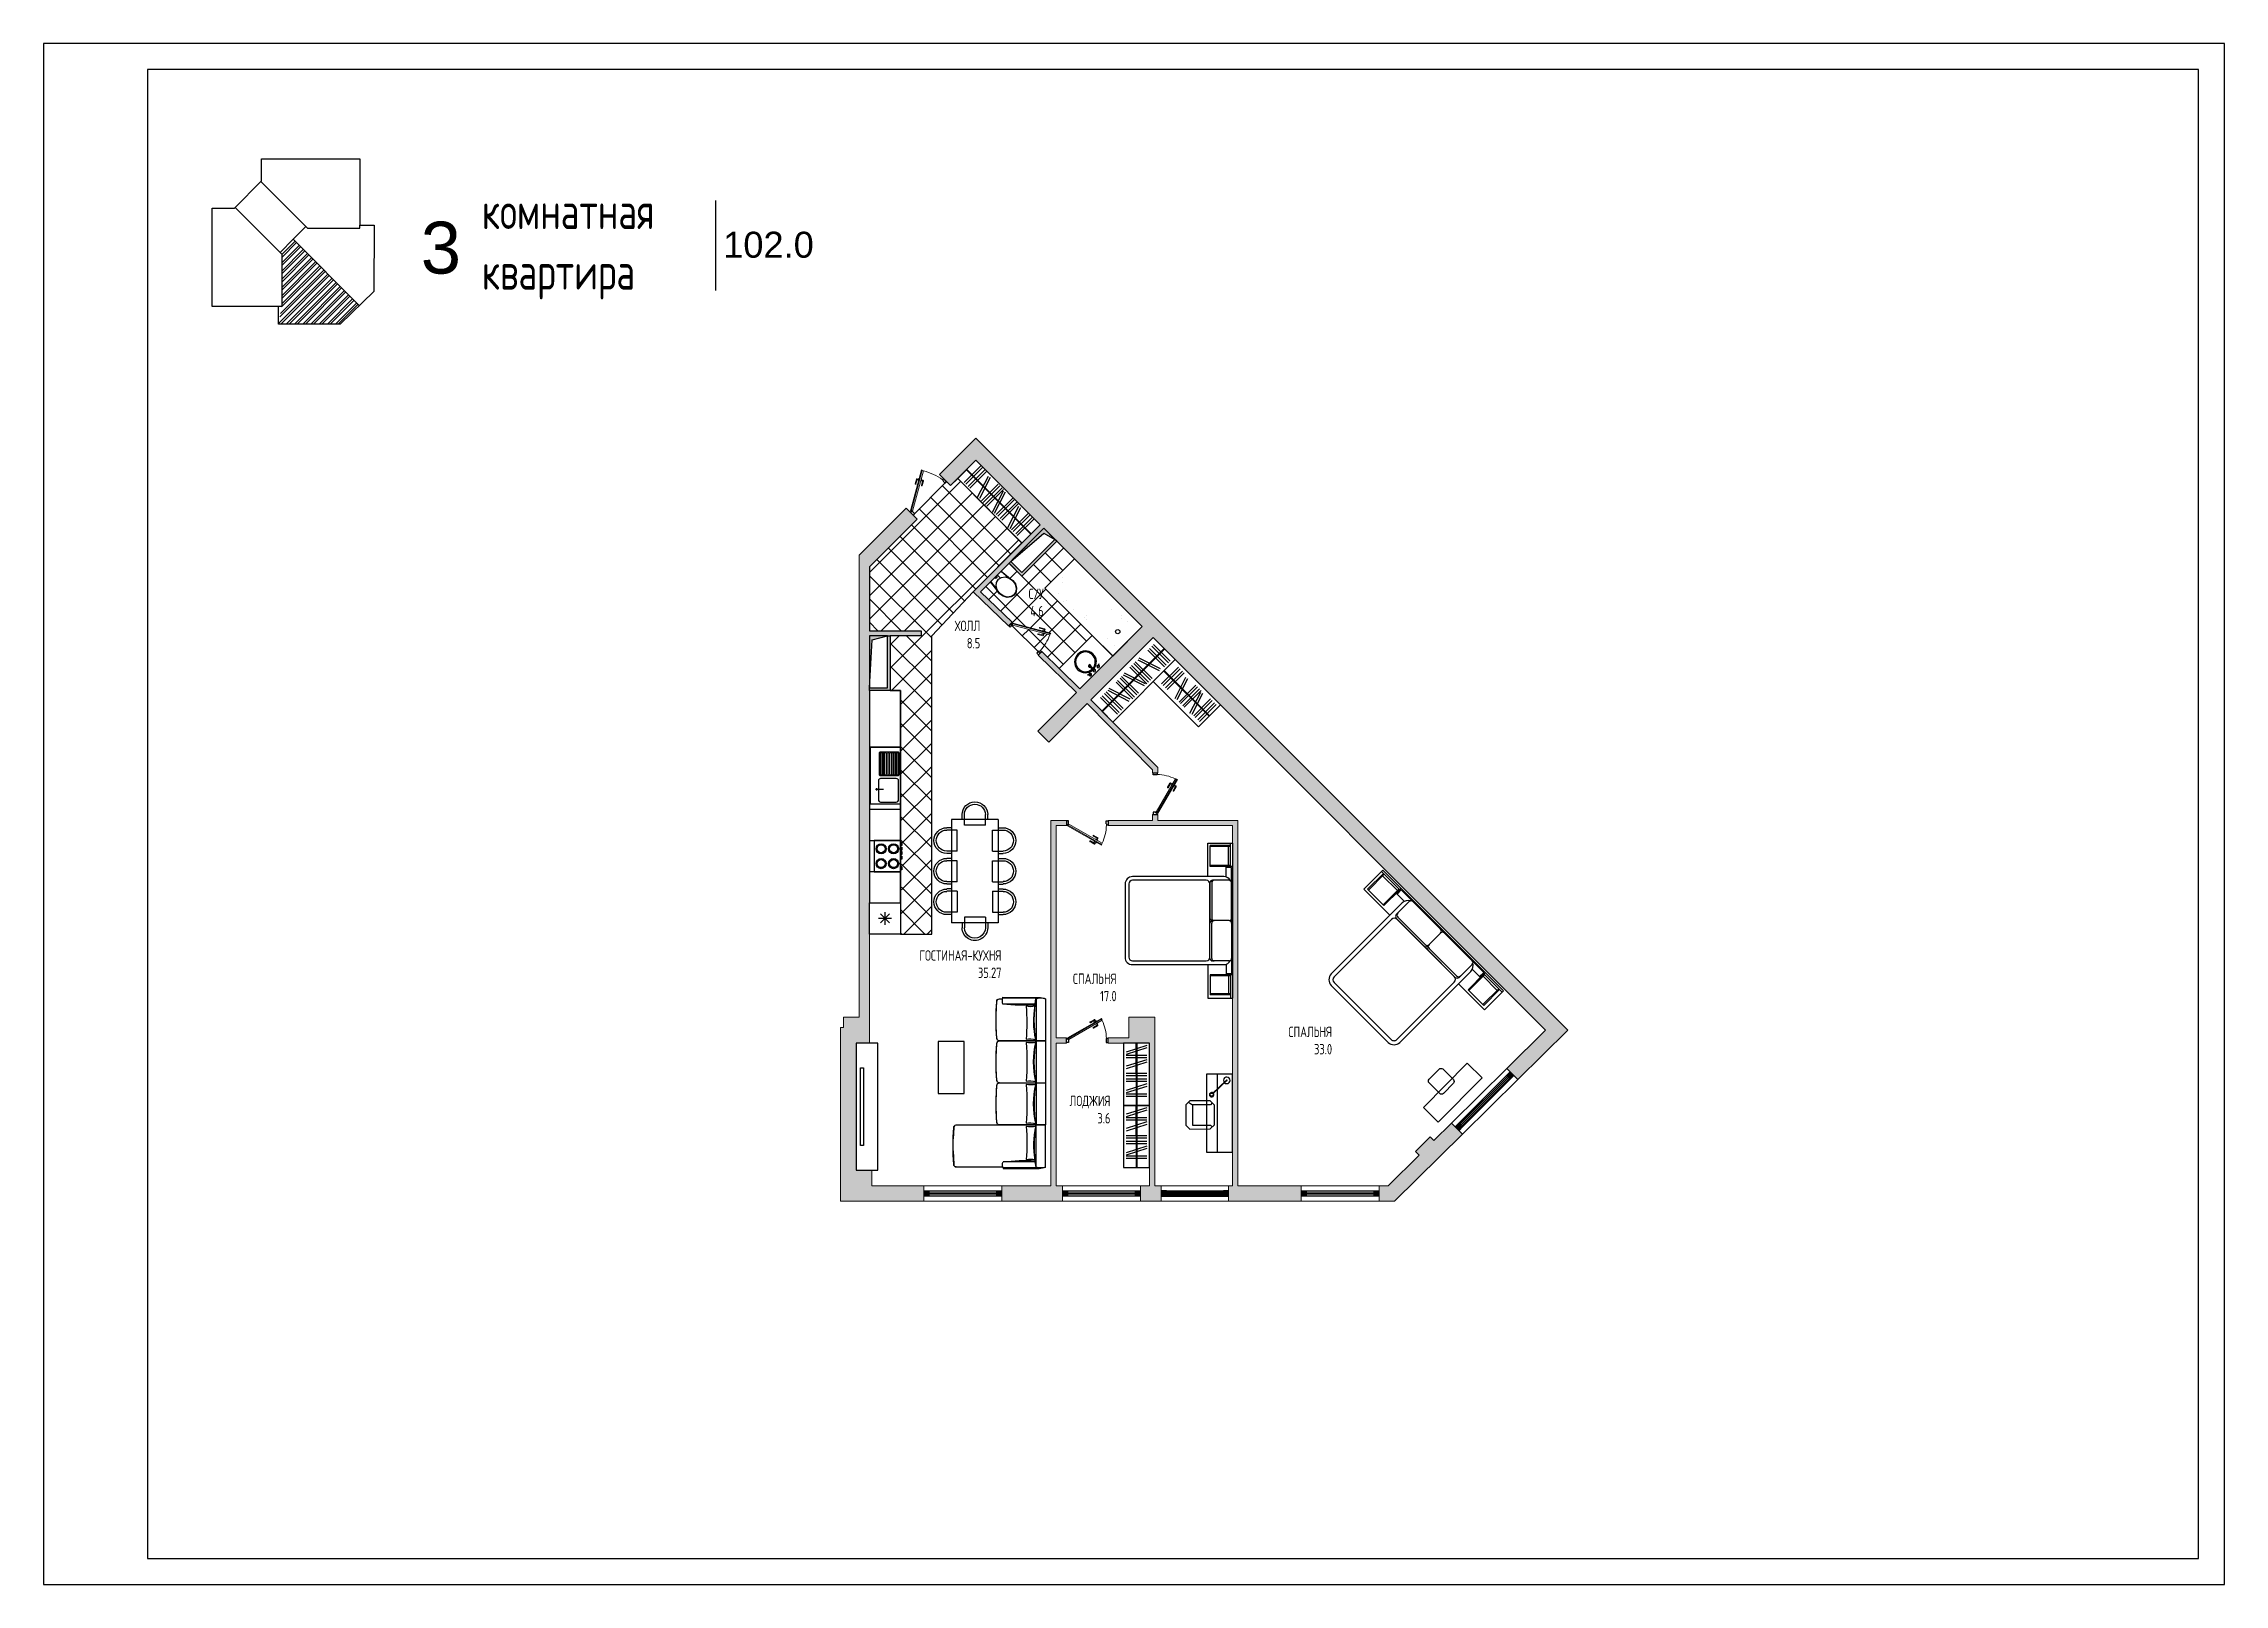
# Model space of a CAD drawing. Header units: millimetres. Extents: x -7516 to 14738, y -3327 to 3625.
# Drawn here: x 4020 to 4440.5, y 2733.8 to 3030.8 of the extents above; entities that cross this region are included whole.
import ezdxf

# ---------------------------------------------------------------- set-up
doc = ezdxf.new("R2010")
doc.units = ezdxf.units.MM
doc.header["$LTSCALE"] = 1.5
for name, color, linetype in [('КАНАЛЫ', 253, 'Continuous'), ('кафель', 9, 'Continuous'), ('МЕБЕЛЬ ОСНОВ', 7, 'Continuous'), ('Основные тонкие', 7, 'Continuous')]:
    doc.layers.add(name, color=color, linetype=linetype)
for name, color, linetype, lineweight in [('новый план', 6, 'Continuous', 30), ('ОКНА', 130, 'Continuous', 30), ('СТЕНЫ', 30, 'Continuous', 30)]:
    doc.layers.add(name, color=color, linetype=linetype, lineweight=lineweight)
doc.styles.add('ARIAL', font='arial.ttf')
doc.styles.add('style1', font='txt.shx', dxfattribs={"width": 0.7, "height": 2.5})
doc.styles.add('СГЕНЕРИР_СТИЛЬ_1', font='txt.shx', dxfattribs={"width": 0.7})

msp = doc.modelspace()

# ---------------------------------------------------------------- texts
at = {"layer": 'МЕБЕЛЬ ОСНОВ', "ltscale": 1.5, "attachment_point": 1}
for s, width, insert, char_height, style in [('\\pxqj;комнатная\\Pквартира', 27.9945, (4104.48, 3002.03), 7, 'СГЕНЕРИР_СТИЛЬ_1'), ('\\pxqr;3', 15.1598, (4085.31, 2996.45), 10, 'ARIAL'), ('\\pxqr;102.0', 15.1598, (4153.33, 2994.52), 5, 'ARIAL'), ('\\pxqr;С/У\\P4.6', 15.1598, (4197.66, 2925.72), 2, 'style1'), ('\\pxqr;ХОЛЛ\\P8.5', 15.1598, (4185.43, 2919.54), 2, 'style1'), ('\\pxqr;ГОСТИНАЯ-КУХНЯ\\P35.27', 15.1598, (4189.52, 2856.01), 2, 'style1'), ('\\pxqr;СПАЛЬНЯ\\P17.0', 15.1598, (4211.72, 2851.52), 2, 'style1'), ('\\pxqr;СПАЛЬНЯ\\P33.0', 10.5703, (4257.86, 2841.28), 2, 'style1'), ('\\pxqr;ЛОДЖИЯ\\P3.6', 8.9175, (4216.77, 2827.96), 2, 'style1')]:
    msp.add_mtext_dynamic_manual_height_columns(s, width=width, gutter_width=12.5, heights=[0], dxfattribs=dict(at, insert=insert, char_height=char_height, style=style))

# ---------------------------------------------------------------- blocks, each defined once
blk = doc.blocks.new('дыерь800')
at = {"color": 7, "lineweight": 9}
for p, q in [((562.11, 191.6), (562.05, 191.49)), ((565.27, 189.63), (562.05, 191.49)), ((562.08, 191.62), (562.11, 191.68)), ((565.34, 189.74), (562.08, 191.62)), ((565.38, 189.8), (562.11, 191.68)), ((562.58, 191.42), (562.59, 191.44)), ((562.59, 191.44), (562.84, 191.29)), ((562.66, 191.4), (562.74, 191.53)), ((562.73, 191.36), (562.8, 191.48)), ((562.8, 191.48), (563.18, 191.26)), ((562.84, 191.55), (563.22, 191.33)), ((562.46, 191.22), (562.48, 191.24)), ((562.72, 191.07), (562.46, 191.22)), ((562.54, 191.18), (562.46, 191.05)), ((562.49, 190.95), (562.87, 190.73)), ((562.54, 191.18), (562.5, 191.12)), ((562.6, 191.14), (562.53, 191.01)), ((562.53, 191.01), (562.91, 190.79)), ((562.73, 191.1), (562.72, 191.07)), ((562.84, 191.29), (562.83, 191.27)), ((565.33, 189.74), (565.27, 189.63)), ((565.38, 189.8), (565.34, 189.74))]:
    blk.add_line(p, q, dxfattribs=at)
at = {"color": 7, "lineweight": 30}
for p, q in [((561.48, 189.29), (561.48, 189.79)), ((561.48, 189.34), (561.48, 189.74)), ((561.48, 189.74), (561.63, 189.74)), ((561.68, 189.34), (561.48, 189.34)), ((561.63, 189.61), (561.63, 189.74)), ((561.63, 189.61), (561.68, 189.61)), ((561.68, 189.61), (561.68, 189.34)), ((565.28, 189.61), (565.28, 189.34)), ((565.33, 189.61), (565.28, 189.61)), ((565.28, 189.34), (565.48, 189.34)), ((565.48, 189.74), (565.33, 189.74)), ((565.33, 189.61), (565.33, 189.74)), ((565.48, 189.29), (565.48, 189.79)), ((565.48, 189.34), (565.48, 189.74))]:
    blk.add_line(p, q, dxfattribs=at)
at = {"color": 7}
blk.add_circle((565.31, 189.66), 0.0212, dxfattribs=at)
at = {"color": 7, "lineweight": 9}
blk.add_arc((566.35, 189.55), 4.72, 155.7689, 177.7189, dxfattribs=at)
for centre, major_axis, start_param, end_param in [((562.8, 191.49), (0.0192, -0.0715), 2.356194, 3.926991), ((563.2, 191.3), (0.0102, -0.0381), 5.497787, 8.63938), ((562.53, 191.01), (0.0715, 0.0192), 2.356194, 3.926991), ((562.89, 190.76), (0.0102, -0.0381), 5.497787, 8.63938)]:
    blk.add_ellipse(centre, major_axis=major_axis, ratio=1, start_param=start_param, end_param=end_param, dxfattribs=at)
blk = doc.blocks.new('дверь45С')
at = {"color": 7, "lineweight": 30}
for p, q in [((618.6, 170.25), (618.95, 170.6)), ((618.63, 170.28), (618.92, 170.57)), ((618.97, 170.34), (618.77, 170.14)), ((618.92, 170.57), (619.02, 170.46)), ((618.93, 170.37), (619.02, 170.46)), ((618.93, 170.37), (618.97, 170.34)), ((618.77, 170.14), (618.63, 170.28)), ((621.5, 167.77), (621.3, 167.58)), ((621.3, 167.58), (621.44, 167.44)), ((621.41, 167.4), (621.76, 167.76)), ((621.44, 167.44), (621.73, 167.72)), ((621.53, 167.74), (621.5, 167.77)), ((621.53, 167.74), (621.62, 167.83)), ((621.73, 167.72), (621.62, 167.83))]:
    blk.add_line(p, q, dxfattribs=at)
at = {"color": 7, "lineweight": 9}
for p, q in [((620.46, 170.69), (620.58, 170.26)), ((620.66, 170.82), (620.52, 170.78)), ((620.66, 171.42), (620.53, 171.39)), ((621.5, 167.8), (620.53, 171.39)), ((620.68, 170.74), (620.54, 170.71)), ((620.54, 170.71), (620.65, 170.28)), ((620.66, 170.82), (620.59, 170.8)), ((620.64, 170.9), (620.66, 170.91)), ((620.71, 170.62), (620.64, 170.9)), ((620.65, 171.46), (620.72, 171.48)), ((621.63, 167.82), (620.65, 171.46)), ((620.74, 170.63), (620.71, 170.62)), ((621.69, 167.84), (620.72, 171.48)), ((620.86, 170.96), (620.88, 170.97)), ((620.88, 170.97), (620.96, 170.69)), ((620.91, 170.89), (621.05, 170.93)), ((620.93, 170.81), (621.07, 170.85)), ((620.96, 170.69), (620.93, 170.68)), ((621.07, 170.85), (621.18, 170.42)), ((621.14, 170.87), (621.26, 170.44)), ((621.62, 167.83), (621.5, 167.8)), ((621.69, 167.84), (621.63, 167.82))]:
    blk.add_line(p, q, dxfattribs=at)
at = {"color": 7}
blk.add_circle((621.55, 167.79), 0.0212, dxfattribs=at)
at = {"color": 7, "lineweight": 9}
blk.add_arc((622.22, 166.94), 4.76, 110.8088, 132.2657, dxfattribs=at)
for centre, major_axis, start_param, end_param in [((620.54, 170.71), (0.0641, -0.037), 2.356194, 3.926991), ((621.07, 170.85), (-0.037, -0.0641), 2.356194, 3.926991), ((621.22, 170.43), (-0.0197, -0.0342), 5.497787, 8.63938), ((620.62, 170.27), (-0.0197, -0.0342), 5.497787, 8.63938)]:
    blk.add_ellipse(centre, major_axis=major_axis, ratio=1, start_param=start_param, end_param=end_param, dxfattribs=at)
blk = doc.blocks.new('дверь наружный')
at = {"color": 0}
for p, q in [((6145.73, 3000.62), (6145.73, 3000.12)), ((6145.93, 3000.57), (6145.73, 3000.57)), ((6145.73, 3000.57), (6145.73, 3000.17)), ((6145.88, 3000.29), (6145.88, 3000.17)), ((6145.93, 3000.29), (6145.93, 3000.57)), ((6150.08, 3000.29), (6150.08, 3000.57)), ((6150.08, 3000.57), (6150.28, 3000.57)), ((6150.13, 3000.29), (6150.13, 3000.17)), ((6150.28, 3000.62), (6150.28, 3000.12)), ((6150.28, 3000.57), (6150.28, 3000.17)), ((6145.73, 3000.17), (6145.88, 3000.17)), ((6150.28, 3000.17), (6150.13, 3000.17))]:
    blk.add_line(p, q, dxfattribs=at)
at = {"color": 0, "lineweight": 9}
for p, q in [((6145.88, 3000.29), (6145.93, 3000.29)), ((6145.88, 3000.16), (6145.95, 3000.27)), ((6145.95, 3000.27), (6149.43, 2998.26)), ((6150.13, 3000.29), (6150.08, 3000.29)), ((6145.84, 3000.11), (6145.87, 3000.17)), ((6145.84, 3000.11), (6149.37, 2998.07)), ((6148.38, 2998.35), (6148, 2998.57)), ((6148.42, 2998.42), (6148.04, 2998.64)), ((6148.69, 2998.89), (6148.31, 2999.11)), ((6148.73, 2998.96), (6148.35, 2999.18)), ((6148.38, 2998.61), (6148.39, 2998.63)), ((6148.63, 2998.46), (6148.38, 2998.61)), ((6148.49, 2998.54), (6148.42, 2998.42)), ((6148.56, 2998.5), (6148.48, 2998.38)), ((6148.49, 2998.81), (6148.51, 2998.83)), ((6148.51, 2998.83), (6148.76, 2998.68)), ((6148.62, 2998.77), (6148.69, 2998.89)), ((6148.64, 2998.49), (6148.63, 2998.46)), ((6148.69, 2998.73), (6148.76, 2998.85)), ((6148.69, 2998.73), (6148.72, 2998.79)), ((6148.76, 2998.68), (6148.75, 2998.66)), ((6149.37, 2998.15), (6149.43, 2998.26))]:
    blk.add_line(p, q, dxfattribs=at)
at = {"color": 0, "lineweight": 0}
for p, q in [((6145.87, 3000.17), (6149.4, 2998.13)), ((6149.4, 2998.13), (6149.37, 2998.07))]:
    blk.add_line(p, q, dxfattribs=at)
at = {"color": 0}
blk.add_circle((6145.9, 3000.24), 0.0212, dxfattribs=at)
at = {"color": 0, "lineweight": 0}
blk.add_arc((6144.99, 3000.98), 5.21, 328.5893, 351.0446, dxfattribs=at)
at = {"color": 0, "lineweight": 9}
for centre, major_axis, start_param, end_param in [((6148.02, 2998.61), (-0.0102, 0.0381), 5.497787, 8.63938), ((6148.33, 2999.14), (-0.0102, 0.0381), 5.497787, 8.63938), ((6148.42, 2998.41), (-0.0192, 0.0715), 2.356194, 3.926991), ((6148.7, 2998.89), (-0.0715, -0.0192), 2.356194, 3.926991)]:
    blk.add_ellipse(centre, major_axis=major_axis, ratio=1, start_param=start_param, end_param=end_param, dxfattribs=at)
blk = doc.blocks.new('ЩШШ')
for p, q in [((4815.26, 2999.62), (4845.16, 2999.62)), ((4815.26, 2994.87), (4815.26, 2999.62)), ((4819.78, 2999.24), (4815.26, 2999.24)), ((4815.74, 2999.24), (4815.74, 2995.34)), ((4815.93, 2999.24), (4815.93, 2995.34)), ((4819.59, 2998.86), (4815.93, 2998.86)), ((4819.59, 2999.24), (4819.59, 2995.34)), ((4819.78, 2999.62), (4819.78, 2998.39)), ((4819.78, 2999.24), (4819.78, 2995.34)), ((4821.79, 2998.39), (4819.78, 2998.39)), ((4830.21, 2999.43), (4819.97, 2999.43)), ((4819.97, 2999.43), (4819.97, 2998.39)), ((4821.72, 2997.95), (4821.72, 2980.34)), ((4822.43, 2998.96), (4822.43, 2995.75)), ((4822.91, 2999.43), (4829.73, 2999.43)), ((4830.21, 2999.43), (4840.44, 2999.43)), ((4830.21, 2998.96), (4830.21, 2995.56)), ((4830.21, 2998.96), (4830.21, 2995.56)), ((4837.99, 2998.96), (4837.99, 2995.75)), ((4838.63, 2998.39), (4840.64, 2998.39)), ((4838.7, 2980.34), (4838.7, 2997.95)), ((4840.44, 2999.43), (4840.44, 2998.39)), ((4840.64, 2999.62), (4840.64, 2998.39)), ((4840.64, 2999.24), (4840.64, 2995.34)), ((4840.64, 2999.24), (4845.16, 2999.24)), ((4840.83, 2999.24), (4840.83, 2995.34)), ((4840.83, 2998.86), (4844.32, 2998.86)), ((4844.32, 2999.24), (4844.32, 2995.34)), ((4844.51, 2999.24), (4844.51, 2995.34)), ((4845.16, 2994.87), (4845.16, 2999.62)), ((4821.72, 2994.87), (4815.26, 2994.87)), ((4819.78, 2995.34), (4815.74, 2995.34)), ((4822.43, 2994.56), (4822.43, 2980.34)), ((4822.91, 2995.62), (4829.73, 2995.62)), ((4822.91, 2995.28), (4829.73, 2995.28)), ((4837.27, 2995.28), (4823.15, 2995.28)), ((4837.51, 2995.62), (4830.69, 2995.62)), ((4837.51, 2995.28), (4830.69, 2995.28)), ((4837.99, 2980.34), (4837.99, 2994.56)), ((4838.7, 2994.87), (4845.16, 2994.87)), ((4840.64, 2995.34), (4844.51, 2995.34)), ((4823.15, 2979.62), (4837.27, 2979.62)), ((4823.15, 2978.91), (4837.27, 2978.91))]:
    blk.add_line(p, q)
for centre, radius, start, end in [((4823.15, 2997.95), 1.43, 116.1111, 180), ((4822.91, 2998.96), 0.476, 90, 180), ((4829.73, 2998.96), 0.476, 0, 90), ((4830.69, 2998.96), 0.476, 90, 180), ((4837.51, 2998.96), 0.476, 0, 90), ((4837.27, 2997.95), 1.43, 0, 63.8889), ((4822.91, 2996.1), 0.476, 180, 270), ((4822.91, 2995.75), 0.476, 180, 270), ((4823.15, 2994.56), 0.714, 90, 180), ((4829.73, 2996.1), 0.476, 270, 0), ((4829.73, 2995.75), 0.476, 270, 0), ((4830.69, 2996.1), 0.476, 180, 270), ((4830.69, 2995.75), 0.476, 180, 270), ((4837.27, 2994.56), 0.714, 0, 90), ((4837.51, 2996.1), 0.476, 270, 0), ((4837.51, 2995.75), 0.476, 270, 0), ((4823.15, 2980.34), 1.43, 180, 270), ((4823.15, 2980.34), 0.714, 180, 270), ((4837.27, 2980.34), 0.714, 270, 0), ((4837.27, 2980.34), 1.43, 270, 0)]:
    blk.add_arc(centre, radius, start, end)
blk = doc.blocks.new('прарпр')
for p, q in [((4857.78, 3708.27), (4857.78, 3717.27)), ((4857.78, 3717.27), (4877.73, 3717.27)), ((4859.37, 3717.27), (4859.37, 3718.2)), ((4859.82, 3716.17), (4859.82, 3718.2)), ((4863.87, 3716.17), (4863.87, 3718.2)), ((4864.32, 3717.27), (4864.32, 3718.2)), ((4865.28, 3717.27), (4865.28, 3718.2)), ((4865.73, 3716.17), (4865.73, 3718.2)), ((4869.78, 3716.17), (4869.78, 3718.2)), ((4870.23, 3717.27), (4870.23, 3718.2)), ((4871.18, 3717.27), (4871.18, 3718.2)), ((4871.63, 3716.17), (4871.63, 3718.2)), ((4875.68, 3716.17), (4875.68, 3718.2)), ((4876.13, 3717.27), (4876.13, 3718.2)), ((4877.73, 3708.27), (4877.73, 3717.27)), ((4857.78, 3715.25), (4856.86, 3715.25)), ((4858.88, 3714.8), (4856.86, 3714.8)), ((4858.88, 3710.75), (4858.88, 3714.8)), ((4863.87, 3716.17), (4859.82, 3716.17)), ((4869.78, 3716.17), (4865.73, 3716.17)), ((4871.63, 3716.17), (4875.68, 3716.17)), ((4876.63, 3714.8), (4878.65, 3714.8)), ((4876.63, 3710.75), (4876.63, 3714.8)), ((4877.73, 3715.25), (4878.65, 3715.25)), ((4858.88, 3710.75), (4856.86, 3710.75)), ((4857.78, 3710.3), (4856.86, 3710.3)), ((4859.82, 3709.37), (4859.82, 3707.35)), ((4863.87, 3709.37), (4859.82, 3709.37)), ((4863.87, 3709.37), (4863.87, 3707.35)), ((4865.73, 3709.37), (4865.73, 3707.35)), ((4869.78, 3709.37), (4865.73, 3709.37)), ((4869.78, 3709.37), (4869.78, 3707.35)), ((4871.63, 3709.37), (4871.63, 3707.35)), ((4871.63, 3709.37), (4875.68, 3709.37)), ((4875.68, 3709.37), (4875.68, 3707.35)), ((4876.63, 3710.75), (4878.65, 3710.75)), ((4877.73, 3710.3), (4878.65, 3710.3)), ((4857.78, 3708.27), (4877.73, 3708.27)), ((4859.37, 3708.27), (4859.37, 3707.35)), ((4864.32, 3708.27), (4864.32, 3707.35)), ((4865.28, 3708.27), (4865.28, 3707.35)), ((4870.23, 3708.27), (4870.23, 3707.35)), ((4871.18, 3708.27), (4871.18, 3707.35)), ((4876.13, 3708.27), (4876.13, 3707.35))]:
    blk.add_line(p, q)
for centre, radius, start, end in [((4861.85, 3718.2), 2.47, 0, 180), ((4861.85, 3718.2), 2.02, 0, 180), ((4867.75, 3718.2), 2.47, 0, 180), ((4867.75, 3718.2), 2.02, 0, 180), ((4873.66, 3718.2), 2.47, 0, 180), ((4873.66, 3718.2), 2.02, 0, 180), ((4856.86, 3712.77), 2.47, 90, 270), ((4856.86, 3712.77), 2.02, 90, 270), ((4878.65, 3712.77), 2.47, 270, 90), ((4878.65, 3712.77), 2.02, 270, 90), ((4861.85, 3707.35), 2.47, 180, 0), ((4861.85, 3707.35), 2.02, 180, 0), ((4867.75, 3707.35), 2.47, 180, 0), ((4867.75, 3707.35), 2.02, 180, 0), ((4873.66, 3707.35), 2.47, 180, 0), ((4873.66, 3707.35), 2.02, 180, 0)]:
    blk.add_arc(centre, radius, start, end)
blk = doc.blocks.new('рпр')
at = {"layer": 'МЕБЕЛЬ ОСНОВ', "color": 7}
for p, q in [((4888.37, 2986.87), (4888.15, 2984.66)), ((4888.41, 2986.97), (4888.22, 2985.01)), ((4888.65, 2985.63), (4888.27, 2984.94)), ((4888.28, 2985.08), (4888.46, 2986.92)), ((4888.36, 2986.84), (4888.37, 2986.92)), ((4888.37, 2986.92), (4888.41, 2986.97)), ((4888.41, 2986.97), (4888.4, 2986.81)), ((4888.41, 2986.97), (4889.54, 2986.97)), ((4888.41, 2986.97), (4889.54, 2986.97)), ((4888.46, 2986.92), (4888.41, 2986.97)), ((4889.22, 2986.08), (4888.65, 2985.63)), ((4889.88, 2986.24), (4889.22, 2986.08)), ((4889.54, 2986.97), (4890.22, 2986.97)), ((4889.6, 2986.82), (4889.54, 2986.97)), ((4890.16, 2986.82), (4889.6, 2986.82)), ((4889.7, 2986.77), (4889.87, 2986.77)), ((4889.79, 2986.7), (4889.7, 2986.77)), ((4889.87, 2986.77), (4889.73, 2986.77)), ((4889.73, 2986.77), (4890.06, 2986.77)), ((4889.96, 2986.7), (4889.79, 2986.7)), ((4890.55, 2986.07), (4889.88, 2986.24)), ((4890.06, 2986.77), (4889.96, 2986.7)), ((4890.22, 2986.97), (4890.16, 2986.82)), ((4890.22, 2986.97), (4891.33, 2986.97)), ((4891.11, 2985.61), (4890.55, 2986.07)), ((4891.48, 2984.92), (4891.11, 2985.61)), ((4891.33, 2986.97), (4891.28, 2986.92)), ((4891.28, 2986.92), (4891.47, 2985.08)), ((4891.33, 2986.97), (4891.37, 2986.92)), ((4891.37, 2986.57), (4891.33, 2986.97)), ((4891.37, 2986.92), (4891.4, 2986.62)), ((4891.4, 2986.62), (4891.37, 2986.57)), ((4891.37, 2986.57), (4891.37, 2986.57)), ((4888.2, 2984.98), (4888.06, 2984.13)), ((4888.06, 2984.13), (4888.19, 2983.29)), ((4888.27, 2984.94), (4888.13, 2984.13)), ((4888.13, 2984.13), (4888.26, 2983.32)), ((4888.19, 2983.29), (4888.58, 2982.57)), ((4888.24, 2985.04), (4888.2, 2984.98)), ((4888.26, 2983.32), (4888.63, 2982.63)), ((4888.58, 2982.57), (4889.17, 2982.09)), ((4888.63, 2982.63), (4889.19, 2982.17)), ((4889.17, 2982.09), (4889.86, 2981.92)), ((4889.19, 2982.17), (4889.86, 2982)), ((4889.86, 2982), (4890.53, 2982.16)), ((4889.86, 2981.92), (4890.55, 2982.08)), ((4890.53, 2982.16), (4891.09, 2982.61)), ((4890.55, 2982.08), (4891.14, 2982.55)), ((4891.09, 2982.61), (4891.48, 2983.3)), ((4891.14, 2982.55), (4891.54, 2983.26)), ((4891.61, 2984.11), (4891.48, 2984.92)), ((4891.48, 2983.3), (4891.61, 2984.11)), ((4891.55, 2984.95), (4891.51, 2985.03)), ((4891.54, 2983.26), (4891.68, 2984.11)), ((4891.68, 2984.11), (4891.55, 2984.95))]:
    blk.add_line(p, q, dxfattribs=at)
at = {"layer": 'МЕБЕЛЬ ОСНОВ', "color": 7, "ltscale": 1.5}
blk.add_lwpolyline([(4891.51, 2985.03), (4891.37, 2986.57)], dxfattribs=at)
blk = doc.blocks.new('окно1500')
at = {"color": 252, "lineweight": 5, "true_color": 0x939598}
for p, q in [((546.38, 208.25), (552.88, 208.25)), ((546.38, 208.13), (552.88, 208.13)), ((546.38, 208), (552.88, 208)), ((546.38, 207.88), (552.88, 207.88)), ((546.38, 207.75), (552.88, 207.75))]:
    blk.add_line(p, q, dxfattribs=at)
for points in [[(546.38, 208.25), (545.88, 208.25), (545.88, 207.75), (546.38, 207.75)], [(553.38, 208.25), (552.88, 208.25), (552.88, 207.75), (553.38, 207.75)]]:
    blk.add_lwpolyline(points, close=True, dxfattribs=at)
blk = doc.blocks.new('окно1300')
at = {"color": 252, "true_color": 0x939598}
for p, q in [((627.98, 123.8), (633.98, 123.8)), ((627.98, 123.68), (633.48, 123.68)), ((627.98, 123.55), (633.48, 123.55)), ((627.98, 123.43), (633.48, 123.43)), ((627.98, 123.3), (633.98, 123.3))]:
    blk.add_line(p, q, dxfattribs=at)
for points in [[(627.98, 123.8), (627.48, 123.8), (627.48, 123.3), (627.98, 123.3)], [(633.98, 123.8), (633.48, 123.8), (633.48, 123.3), (633.98, 123.3)]]:
    blk.add_lwpolyline(points, close=True, dxfattribs=at)
blk = doc.blocks.new('окно1500.45С')
at = {"color": 252, "true_color": 0x939598}
for p, q in [((657.63, 127.36), (662.22, 131.96)), ((657.71, 127.27), (662.31, 131.87)), ((657.8, 127.18), (662.4, 131.78)), ((657.89, 127.09), (662.49, 131.69)), ((657.98, 127.01), (662.57, 131.6))]:
    blk.add_line(p, q, dxfattribs=at)
for points in [[(662.57, 132.31), (662.22, 131.96), (662.57, 131.6), (662.93, 131.96)], [(657.63, 127.36), (657.27, 127.01), (657.63, 126.65), (657.98, 127.01)]]:
    blk.add_lwpolyline(points, close=True, dxfattribs=at)
blk = doc.blocks.new('ГНГ')
at = {"layer": 'МЕБЕЛЬ ОСНОВ', "ltscale": 1.5}
for points in [[(-831.6, 407.1), (-785, 453.8), (-785, 492.1), (-615, 492.2), (-615, 377.6), (-590.6, 377.6), (-590.8, 262.9), (-648.8, 206.7), (-755.6, 206.7), (-755.6, 237.1), (-870, 237.1), (-870, 407.1), (-831.6, 407.1)], [(-786, 452.7), (-705.5, 372.2), (-615, 372.2), (-615, 377.6)], [(-830.6, 408.2), (-750, 327.6), (-750, 237.1), (-755.6, 237.1)], [(-730.1, 353.1), (-752.8, 330.4)], [(-730.1, 353.1), (-708.3, 374.9)], [(-730.1, 353.1), (-616.4, 238.6)]]:
    blk.add_lwpolyline(points, dxfattribs=at)
blk = doc.blocks.new('ш')
for p, q in [((4924.67, 3686.1), (4924.69, 3693.06)), ((4924.69, 3693.06), (4924.71, 3693.36)), ((4924.71, 3693.36), (4924.86, 3694.03)), ((4924.77, 3686.1), (4924.77, 3693.44)), ((4924.77, 3693.3), (4924.77, 3686.1)), ((4924.86, 3694.03), (4924.95, 3694.27)), ((4924.95, 3694.27), (4933.07, 3694.27)), ((4924.95, 3694.27), (4933.07, 3694.27)), ((4924.95, 3692.47), (4933.07, 3692.47)), ((4925.97, 3692.33), (4925.97, 3686.1)), ((4933.07, 3694.27), (4933.07, 3686.03)), ((4933.07, 3686.03), (4933.07, 3694.27)), ((4941.17, 3694.27), (4933.07, 3694.27)), ((4941.17, 3694.27), (4933.07, 3694.27)), ((4933.07, 3694.27), (4933.07, 3686.03)), ((4933.07, 3686.03), (4933.07, 3694.27)), ((4941.17, 3692.47), (4933.07, 3692.47)), ((4949.27, 3694.27), (4941.17, 3694.27)), ((4949.27, 3694.27), (4941.17, 3694.27)), ((4941.17, 3685.41), (4941.17, 3694.27)), ((4949.27, 3692.47), (4941.17, 3692.47)), ((4957.39, 3694.27), (4949.27, 3694.27)), ((4957.39, 3694.27), (4949.27, 3694.27)), ((4949.27, 3694.27), (4949.27, 3686.03)), ((4949.27, 3685.41), (4949.27, 3694.27)), ((4949.27, 3685.39), (4949.27, 3694.27)), ((4949.27, 3686.03), (4949.27, 3694.27)), ((4957.39, 3692.47), (4949.27, 3692.47)), ((4956.37, 3692.33), (4956.37, 3686.1)), ((4957.48, 3694.03), (4957.39, 3694.27)), ((4957.63, 3693.36), (4957.48, 3694.03)), ((4957.57, 3686.1), (4957.57, 3693.44)), ((4957.57, 3693.3), (4957.57, 3686.1)), ((4957.65, 3693.06), (4957.63, 3693.36)), ((4957.67, 3686.1), (4957.65, 3693.06)), ((4924.77, 3686.1), (4924.67, 3686.1)), ((4924.77, 3686.1), (4924.67, 3686.1)), ((4924.97, 3686.03), (4924.77, 3686.1)), ((4924.97, 3677.71), (4924.97, 3686.03)), ((4933.07, 3686.03), (4933.07, 3685.41)), ((4933.07, 3685.41), (4933.07, 3686.03)), ((4933.07, 3686.03), (4933.07, 3685.41)), ((4933.07, 3677.09), (4933.07, 3686.03)), ((4933.07, 3685.41), (4933.11, 3685.22)), ((4933.11, 3685.22), (4933.22, 3685.05)), ((4933.22, 3685.05), (4933.54, 3684.91)), ((4933.54, 3684.91), (4935.76, 3684.8)), ((4935.76, 3684.8), (4938.06, 3684.79)), ((4938.06, 3684.79), (4940.67, 3684.91)), ((4940.67, 3684.91), (4940.86, 3684.95)), ((4941.21, 3685.22), (4941.32, 3685.05)), ((4941.32, 3685.05), (4941.64, 3684.91)), ((4941.64, 3684.91), (4943.86, 3684.8)), ((4943.86, 3684.8), (4946.16, 3684.79)), ((4946.16, 3684.79), (4948.77, 3684.91)), ((4948.77, 3684.91), (4948.96, 3684.95)), ((4948.96, 3684.95), (4949.18, 3685.12)), ((4949.18, 3685.12), (4949.23, 3685.22)), ((4949.27, 3686.03), (4949.27, 3685.41)), ((4949.27, 3685.41), (4949.27, 3686.03)), ((4949.27, 3685.41), (4949.31, 3685.22)), ((4949.31, 3685.22), (4949.42, 3685.05)), ((4949.42, 3685.05), (4949.74, 3684.91)), ((4949.74, 3684.91), (4951.96, 3684.8)), ((4951.96, 3684.8), (4954.26, 3684.79)), ((4954.26, 3684.79), (4956.87, 3684.91)), ((4956.87, 3684.91), (4957.06, 3684.95)), ((4957.06, 3684.95), (4957.28, 3685.12)), ((4957.28, 3685.12), (4957.33, 3685.22)), ((4957.33, 3685.22), (4957.37, 3686.03)), ((4957.37, 3686.03), (4957.57, 3686.1)), ((4957.37, 3685.41), (4957.37, 3686.03)), ((4957.57, 3686.1), (4957.67, 3686.1)), ((4957.57, 3686.1), (4957.67, 3686.1)), ((4925.01, 3676.89), (4924.97, 3677.71)), ((4925.06, 3676.8), (4925.01, 3676.89)), ((4925.28, 3676.62), (4925.06, 3676.8)), ((4925.47, 3676.59), (4925.28, 3676.62)), ((4928.07, 3676.47), (4925.47, 3676.59)), ((4932.6, 3676.59), (4930.38, 3676.48)), ((4932.92, 3676.73), (4932.6, 3676.59))]:
    blk.add_line(p, q)
for centre, radius, start, end in [((4927.1, 3693.37), 2.33, 157.2054, 202.7184), ((4929.02, 3718), 25.86, 260.9427, 279.0132), ((4886.5, 3690.45), 39.71, 353.7064, 2.6748), ((4929.24, 3708.67), 16.63, 260.0649, 282.2779), ((4922.7, 3691.36), 3.79, 347.7289, 14.0422), ((4938.36, 3691.39), 5.67, 169.5902, 188.4273), ((4937.12, 3718), 25.86, 260.9873, 279.0132), ((4937.12, 3709.26), 17.26, 257.4146, 282.5853), ((4927.78, 3691.39), 5.67, 351.5745, 10.4099), ((4946.46, 3691.39), 5.67, 169.59, 188.4264), ((4945.22, 3718), 25.86, 260.9873, 279.0132), ((4945.22, 3709.26), 17.26, 257.4146, 282.5853), ((4935.88, 3691.39), 5.67, 351.5745, 10.4099), ((4954.56, 3691.39), 5.67, 169.59, 188.4264), ((4953.32, 3718), 25.86, 260.9876, 279.0581), ((4953.1, 3708.67), 16.63, 257.7231, 279.9357), ((4943.98, 3691.39), 5.67, 351.5747, 10.4107), ((4959.64, 3691.36), 3.79, 165.9573, 192.2721), ((4995.84, 3690.45), 39.71, 177.326, 186.2944), ((4955.24, 3693.37), 2.33, 337.285, 22.7956), ((4929.58, 3655.68), 35.02, 84.7965, 95.2047), ((4937.12, 3639.64), 51.06, 85.8129, 94.1883), ((4945.22, 3639.64), 51.06, 85.8129, 94.1883), ((4952.76, 3655.68), 35.02, 84.7963, 95.2047), ((4925.37, 3687.5), 1.52, 246.7811, 293.2232), ((4933.57, 3685.41), 0.5, 180.0005, 270.0119), ((4937.12, 3733.46), 48.68, 265.8174, 274.1837), ((4940.67, 3685.41), 0.5, 270.0005, 0.0119), ((4941.67, 3685.41), 0.5, 180.0005, 270.0119), ((4945.22, 3733.46), 48.68, 265.8174, 274.1837), ((4948.77, 3685.41), 0.5, 270.0005, 0.0119), ((4949.77, 3685.41), 0.5, 180.0005, 269.989), ((4953.32, 3733.46), 48.68, 265.8175, 274.1837), ((4956.97, 3687.5), 1.52, 246.7811, 293.2198), ((4956.87, 3685.41), 0.5, 270.0005, 0.0119), ((4925.47, 3677.09), 0.5, 180.0005, 270.0119), ((4929.02, 3725.14), 48.68, 265.8173, 274.1837), ((4932.57, 3677.09), 0.5, 270.0005, 0.0005)]:
    blk.add_arc(centre, radius, start, end)

# ---------------------------------------------------------------- hatches: boundary and pattern name
at = {"layer": 'кафель', "ltscale": 1.5, "true_color": 0x939598}
h = msp.add_hatch(color=252, dxfattribs=at)
h.dxf.hatch_style = 1
h.paths.add_polyline_path([(4201.88, 2952.58), (4199.76, 2954.7), (4192.75, 2947.69), (4194.86, 2945.57), (4199.76, 2950.46), (4212.16, 2938.05), (4199.22, 2925.12), (4206.04, 2918.52), (4206.74, 2919.23), (4200.65, 2925.13), (4212.87, 2937.35), (4231.82, 2918.39), (4219.81, 2906.38), (4212.44, 2913.62), (4211.74, 2912.91), (4219.11, 2905.68), (4211.67, 2898.24), (4213.79, 2896.12), (4221.22, 2903.55), (4233.81, 2890.8), (4233.81, 2890.21), (4234.81, 2890.21), (4234.81, 2891.21), (4221.93, 2904.26), (4233.94, 2916.27), (4309.6, 2840.62), (4302.12, 2833.23), (4304.24, 2831.11), (4313.85, 2840.6)])
at = {"layer": 'кафель', "ltscale": 1.5, "true_color": 0x6b6d70}
h = msp.add_hatch(color=251, dxfattribs=at)
h.dxf.hatch_style = 1
h.paths.add_polyline_path([(4219.11, 2905.68), (4211.74, 2912.91), (4212.44, 2913.62), (4219.81, 2906.38), (4231.82, 2918.39), (4215, 2935.22), (4212.86, 2936.41), (4206.49, 2930.97), (4200.65, 2925.13), (4206.74, 2919.23), (4206.04, 2918.52), (4199.22, 2925.12), (4212.16, 2938.05), (4199.76, 2950.46), (4194.86, 2945.57), (4192.75, 2947.69), (4199.76, 2954.7), (4201.88, 2952.58), (4313.85, 2840.6), (4304.24, 2831.11), (4302.12, 2833.23), (4309.6, 2840.62), (4233.94, 2916.27), (4221.93, 2904.26), (4234.81, 2891.21), (4234.81, 2890.21), (4233.81, 2890.21), (4233.81, 2890.8), (4221.22, 2903.55), (4213.79, 2896.12), (4211.67, 2898.24)])
at = {"layer": 'кафель', "ltscale": 1.5, "true_color": 0x939598}
h = msp.add_hatch(dxfattribs=at)
h.set_pattern_fill('ANSI37', color=252)
h.set_pattern_definition([(45, (4803.038, 3193.439), (-2.245064, 2.245064), []), (135, (4803.038, 3193.439), (-2.245064, -2.245064), [])])
h.paths.add_polyline_path([(4208.62, 2934.52), (4196.22, 2946.93), (4194.86, 2945.57), (4194.86, 2945.57), (4194.09, 2946.35), (4187.65, 2939.91), (4188.43, 2939.13), (4188.43, 2939.13), (4179.22, 2929.92), (4179.22, 2917.61), (4189.22, 2917.61), (4189.22, 2916.61), (4183.22, 2916.61), (4183.22, 2906.11), (4185.22, 2906.11), (4185.22, 2876.77), (4185.44, 2876.77), (4185.44, 2876.2), (4185.44, 2875.33), (4185.44, 2874.46), (4185.44, 2873.6), (4185.42, 2872.06), (4185.44, 2872.06), (4185.44, 2871.5), (4185.22, 2859.14), (4191.22, 2859.14), (4191.22, 2916.61), (4199.22, 2925.12)])
h = msp.add_hatch(color=252, dxfattribs=at)
h.dxf.hatch_style = 1
h.paths.add_polyline_path([(4215.34, 2934.87), (4214.98, 2935.22), (4208.62, 2928.86), (4206.5, 2930.98), (4206.15, 2930.63), (4208.62, 2928.15)])
at = {"layer": 'кафель', "ltscale": 1.5, "true_color": 0x000000}
h = msp.add_hatch(color=18, dxfattribs=at)
h.dxf.hatch_style = 1
h.paths.add_polyline_path([(4214.98, 2935.22), (4212.87, 2937.34), (4206.54, 2931.01), (4212.86, 2936.41)])
at = {"layer": 'кафель', "ltscale": 1.5, "true_color": 0x939598}
h = msp.add_hatch(dxfattribs=at)
h.set_pattern_fill('ANSI37', color=252)
h.set_pattern_definition([(45, (4524.2214, 2922.312), (-2.245064, 2.245064), []), (135, (4524.2214, 2922.312), (-2.245064, -2.245064), [])])
h.paths.add_polyline_path([(4213.05, 2925.79), (4218.74, 2931.47), (4215.34, 2934.87), (4208.62, 2928.15), (4206.15, 2930.63), (4200.65, 2925.13), (4206.74, 2919.23), (4206.39, 2918.87), (4212.08, 2913.25), (4212.44, 2913.62), (4215.82, 2910.31), (4222.16, 2916.69)])
h.paths.add_polyline_path([(4214.06, 2917.04), (4206.87, 2918.93), (4206.8, 2918.67), (4214, 2916.79)], flags=16)
edge = h.paths.add_edge_path(flags=16)
edge.add_line((4212.1, 2918.22), (4212.96, 2918))
edge.add_ellipse((4212.92, 2917.85), major_axis=(0.105, 0.105), ratio=1, start_angle=300.3412, end_angle=390.3412, ccw=False)
edge.add_line((4213.06, 2917.82), (4212.99, 2917.52))
edge.add_line((4212.99, 2917.52), (4213.15, 2917.48))
edge.add_line((4213.15, 2917.48), (4214.18, 2917.16))
edge.add_line((4214.18, 2917.16), (4206.88, 2919.07))
edge.add_line((4206.88, 2919.07), (4206.85, 2918.93))
edge.add_line((4206.85, 2918.93), (4206.86, 2918.92))
edge.add_line((4206.86, 2918.92), (4206.75, 2918.81))
edge.add_arc((4206.78, 2918.78), 0.0425, 0, 135.3412, ccw=False)
edge.add_arc((4206.78, 2918.78), 0.0425, -134.6588, 0, ccw=False)
edge.add_line((4206.75, 2918.75), (4206.75, 2918.67))
edge.add_line((4206.75, 2918.67), (4206.37, 2918.28))
edge.add_line((4206.37, 2918.28), (4206.08, 2918.56))
edge.add_line((4206.08, 2918.56), (4206.65, 2919.13))
edge.add_line((4206.65, 2919.13), (4206.85, 2918.93))
edge.add_line((4206.85, 2918.93), (4206.88, 2919.07))
edge.add_line((4206.88, 2919.07), (4212.57, 2917.58))
edge.add_line((4212.57, 2917.58), (4212.59, 2917.63))
edge.add_line((4212.59, 2917.63), (4212.83, 2917.56))
edge.add_line((4212.83, 2917.56), (4212.91, 2917.85))
edge.add_line((4212.91, 2917.85), (4212.06, 2918.07))
edge.add_ellipse((4212.08, 2918.15), major_axis=(0.0558, 0.0558), ratio=1, start_angle=30.3412, end_angle=210.3412, ccw=False)
edge = h.paths.add_edge_path(flags=16)
edge.add_line((4212.86, 2917.03), (4212.82, 2916.9))
edge.add_line((4212.82, 2916.9), (4212.78, 2916.75))
edge.add_ellipse((4212.64, 2916.78), major_axis=(-0.105, 0.105), ratio=1, start_angle=120.3412, end_angle=210.3412, ccw=False)
edge.add_line((4212.6, 2916.64), (4211.74, 2916.87))
edge.add_ellipse((4211.76, 2916.94), major_axis=(0.0558, 0.0558), ratio=1, start_angle=30.3412, end_angle=210.3412, ccw=False)
edge.add_line((4211.78, 2917.02), (4212.63, 2916.8))
edge.add_line((4212.63, 2916.8), (4212.71, 2917.07))
edge.add_line((4212.71, 2917.07), (4212.86, 2917.03))
h.paths.add_polyline_path([(4203.32, 2927.8), (4203.47, 2927.74), (4203.87, 2928.14), (4203.8, 2928.28), (4203.8, 2928.28)], flags=17)
h.paths.add_polyline_path([(4202.53, 2927.02), (4202.79, 2926.71), (4202.83, 2926.74), (4202.6, 2927.02), (4202.53, 2927.02)], flags=17)
h.paths.add_polyline_path([(4204.7, 2929.04), (4204.66, 2929.03), (4204.72, 2928.98), (4206.12, 2927.83), (4206.21, 2927.8)], flags=16)
h.paths.add_polyline_path([(4212.16, 2913.76), (4212.38, 2913.55), (4211.81, 2912.98), (4211.53, 2913.26), (4211.91, 2913.65), (4211.98, 2913.58)], flags=16)
h.paths.add_polyline_path([(4207.14, 2924.48), (4206.54, 2924.1), (4205.79, 2924.02), (4205, 2924.25), (4204.31, 2924.74), (4203.8, 2925.43), (4203.78, 2925.52), (4203.65, 2926.21), (4203.72, 2926.94), (4204.08, 2927.52), (4204.66, 2927.88), (4205.38, 2927.96), (4206.13, 2927.75), (4206.8, 2927.27), (4206.85, 2927.32), (4207.35, 2926.63), (4207.58, 2925.85), (4207.51, 2925.09)], flags=16)
h.paths.add_polyline_path([(4203.81, 2927.91), (4203.69, 2927.79), (4203.58, 2927.77), (4203.81, 2928.01), (4203.83, 2928.03)], flags=16)
h = msp.add_hatch(color=252, dxfattribs=at)
h.dxf.hatch_style = 1
h.paths.add_polyline_path([(4183.22, 2916.61), (4182.72, 2916.61), (4182.72, 2906.61), (4179.22, 2906.61), (4179.22, 2906.11), (4183.22, 2906.11)])
at = {"layer": 'кафель', "ltscale": 1.5, "true_color": 0x000000}
h = msp.add_hatch(color=18, dxfattribs=at)
h.dxf.hatch_style = 1
h.paths.add_polyline_path([(4182.72, 2916.61), (4179.22, 2916.61), (4179.22, 2906.61), (4179.75, 2915.86)])
at = {"layer": 'кафель', "ltscale": 1.5, "true_color": 0x939598}
h = msp.add_hatch(color=252, dxfattribs=at)
h.dxf.hatch_style = 1
h.paths.add_polyline_path([(4216.47, 2810.62), (4215.22, 2810.62), (4215.22, 2838.11), (4217.22, 2838.11), (4217.22, 2838.21), (4217.22, 2838.21), (4217.22, 2839.01), (4217.22, 2839.11), (4215.22, 2839.11), (4215.22, 2880.03), (4217.22, 2880.03), (4217.22, 2881.03), (4214.22, 2881.03), (4214.22, 2853.25), (4214.22, 2853.25), (4214.22, 2846.25), (4214.22, 2824.43), (4214.22, 2817.43), (4214.22, 2810.62), (4204.72, 2810.62), (4204.72, 2807.62), (4216.47, 2807.62)])
h = msp.add_hatch(color=252, dxfattribs=at)
h.dxf.hatch_style = 1
h.paths.add_polyline_path([(4234.81, 2881.03), (4234.81, 2882.21), (4233.81, 2882.21), (4233.81, 2881.03), (4225.22, 2881.03), (4225.22, 2880.03), (4249.22, 2880.03), (4249.22, 2810.62), (4248.47, 2810.62), (4248.47, 2807.62), (4262.47, 2807.62), (4262.47, 2810.62), (4250.22, 2810.62), (4250.22, 2881.03)])
h = msp.add_hatch(color=252, dxfattribs=at)
h.dxf.hatch_style = 1
h.paths.add_polyline_path([(4235.47, 2810.62), (4234.22, 2810.62), (4234.22, 2843.11), (4229.22, 2843.11), (4229.22, 2839.11), (4225.22, 2839.11), (4225.22, 2839.01), (4225.22, 2839.01), (4225.22, 2838.21), (4225.22, 2838.11), (4233.22, 2838.11), (4233.22, 2810.62), (4231.47, 2810.62), (4231.47, 2807.62), (4235.47, 2807.62)])
at = {"layer": 'кафель', "ltscale": 1.5, "true_color": 0x636466}
h = msp.add_hatch(color=251, dxfattribs=at)
h.dxf.hatch_style = 1
h.paths.add_polyline_path([(4302.79, 2832.56), (4302.08, 2831.85), (4302.79, 2831.14), (4303.5, 2831.85)])
at = {"layer": 'кафель', "ltscale": 1.5, "true_color": 0x939598}
h = msp.add_hatch(color=252, dxfattribs=at)
h.dxf.hatch_style = 1
h.paths.add_polyline_path([(4293.57, 2820.57), (4292.89, 2821.24), (4292.89, 2821.24), (4291.45, 2822.69), (4288.03, 2819.32), (4287.33, 2820.03), (4284.48, 2817.22), (4285.19, 2816.51), (4279.23, 2810.62), (4277.47, 2810.62), (4277.47, 2807.62), (4280.46, 2807.62)])
at = {"layer": 'кафель', "ltscale": 1.5, "true_color": 0x636466}
h = msp.add_hatch(color=251, dxfattribs=at)
h.dxf.hatch_style = 1
h.paths.add_polyline_path([(4292.89, 2822.66), (4292.19, 2821.95), (4292.89, 2821.24), (4293.6, 2821.95)])
h = msp.add_hatch(color=251, dxfattribs=at)
h.dxf.hatch_style = 1
h.paths.add_polyline_path([(4190.72, 2809.62), (4189.72, 2809.62), (4189.72, 2808.62), (4190.72, 2808.62)])
h = msp.add_hatch(color=251, dxfattribs=at)
h.dxf.hatch_style = 1
h.paths.add_polyline_path([(4204.72, 2809.62), (4203.72, 2809.62), (4203.72, 2808.62), (4204.72, 2808.62)])
h = msp.add_hatch(color=251, dxfattribs=at)
h.dxf.hatch_style = 1
h.paths.add_polyline_path([(4217.47, 2809.62), (4216.47, 2809.62), (4216.47, 2808.62), (4217.47, 2808.62)])
h = msp.add_hatch(color=251, dxfattribs=at)
h.dxf.hatch_style = 1
h.paths.add_polyline_path([(4231.47, 2809.62), (4230.47, 2809.62), (4230.47, 2808.62), (4231.47, 2808.62)])
h = msp.add_hatch(color=251, dxfattribs=at)
h.dxf.hatch_style = 1
h.paths.add_polyline_path([(4236.47, 2809.62), (4235.47, 2809.62), (4235.47, 2808.62), (4236.47, 2808.62)])
h = msp.add_hatch(color=251, dxfattribs=at)
h.dxf.hatch_style = 1
h.paths.add_polyline_path([(4248.47, 2809.62), (4247.47, 2809.62), (4247.47, 2808.62), (4248.47, 2808.62)])
h = msp.add_hatch(color=251, dxfattribs=at)
h.dxf.hatch_style = 1
h.paths.add_polyline_path([(4263.47, 2809.62), (4262.47, 2809.62), (4262.47, 2808.62), (4263.47, 2808.62)])
h = msp.add_hatch(color=251, dxfattribs=at)
h.dxf.hatch_style = 1
h.paths.add_polyline_path([(4277.47, 2809.62), (4276.47, 2809.62), (4276.47, 2808.62), (4277.47, 2808.62)])
at = {"layer": 'МЕБЕЛЬ ОСНОВ', "ltscale": 1.5, "true_color": 0x636466}
h = msp.add_hatch(dxfattribs=at)
h.set_pattern_fill('ANSI32', color=251, scale=0.117607)
h.set_pattern_definition([(45, (4671.5816, 3191.8158), (-0.7921075, 0.7921075), []), (45, (4672.1097, 3191.8158), (-0.7921075, 0.7921075), [])])
h.paths.add_polyline_path([(4077.2, 2976.72), (4080.83, 2980.25), (4068.11, 2993.06), (4065.89, 2990.84), (4065.89, 2980.12), (4065.27, 2976.72)])
at = {"layer": 'МЕБЕЛЬ ОСНОВ', "ltscale": 1.5, "true_color": 0x939598}
h = msp.add_hatch(color=252, dxfattribs=at)
h.dxf.hatch_style = 1
h.paths.add_polyline_path([(4188.43, 2939.13), (4186.31, 2941.25), (4186.31, 2941.25), (4177.22, 2932.16), (4177.22, 2843.11), (4174.22, 2843.11), (4174.22, 2841.11), (4173.65, 2841.11), (4173.65, 2807.62), (4189.72, 2807.62), (4189.72, 2810.62), (4179.65, 2810.61), (4179.65, 2813.62), (4176.65, 2813.62), (4176.65, 2838.11), (4179.22, 2838.11), (4179.22, 2916.61), (4189.22, 2916.61), (4189.22, 2917.61), (4179.22, 2917.61), (4179.22, 2929.92)])

# ---------------------------------------------------------------- linework, layer by layer
for p, q in [((4197.49, 2946.15), (4200.71, 2949.38)), ((4197.8, 2945.83), (4201.03, 2949.07)), ((4210.33, 2936.21), (4197.9, 2948.59)), ((4197.99, 2948.69), (4210.42, 2936.3)), ((4198.26, 2945.38), (4201.48, 2948.61)), ((4198.57, 2945.06), (4201.8, 2948.3)), ((4200.07, 2943.35), (4202.16, 2947.41)), ((4200.47, 2943.15), (4202.56, 2947.21)), ((4200.84, 2942.64), (4204.06, 2945.88)), ((4201.15, 2942.33), (4204.38, 2945.56)), ((4201.55, 2941.93), (4204.78, 2945.17)), ((4201.86, 2941.62), (4205.09, 2944.85)), ((4202.95, 2940.49), (4205.04, 2944.56)), ((4203.35, 2940.29), (4205.44, 2944.36)), ((4203.67, 2940), (4206.9, 2943.24)), ((4203.98, 2939.69), (4207.21, 2942.92)), ((4204.44, 2939.23), (4207.67, 2942.47)), ((4204.76, 2938.92), (4207.98, 2942.15)), ((4205.92, 2937.53), (4208.01, 2941.6)), ((4206.32, 2937.33), (4208.41, 2941.39)), ((4206.64, 2937.04), (4209.87, 2940.27)), ((4206.96, 2936.73), (4210.18, 2939.96)), ((4207.42, 2936.27), (4210.64, 2939.5)), ((4207.73, 2935.96), (4210.95, 2939.19)), ((4224.05, 2902.13), (4236.04, 2914.17)), ((4236.13, 2914.08), (4224.14, 2902.04)), ((4233.21, 2914.2), (4236.45, 2910.98)), ((4233.67, 2914.66), (4236.91, 2911.44)), ((4233.98, 2914.97), (4237.22, 2911.75)), ((4229.45, 2910.6), (4232.69, 2907.37)), ((4229.77, 2910.91), (4233, 2907.69)), ((4230.17, 2911.31), (4233.4, 2908.08)), ((4230.48, 2911.62), (4233.71, 2908.4)), ((4230.98, 2911.99), (4235.05, 2909.91)), ((4231.19, 2912.39), (4235.25, 2910.3)), ((4232.9, 2913.89), (4236.14, 2910.66)), ((4235.56, 2907.37), (4238.78, 2910.6)), ((4235.87, 2907.05), (4239.1, 2910.29)), ((4236.06, 2909.91), (4244.8, 2901.2)), ((4224.88, 2905.82), (4228.11, 2902.59)), ((4225.17, 2906.14), (4229.23, 2904.05)), ((4225.37, 2906.54), (4229.43, 2904.45)), ((4226.76, 2907.7), (4229.99, 2904.48)), ((4227.07, 2908.02), (4230.3, 2904.79)), ((4227.53, 2908.48), (4230.76, 2905.25)), ((4227.84, 2908.79), (4231.07, 2905.57)), ((4228.13, 2909.12), (4232.19, 2907.03)), ((4228.33, 2909.51), (4232.4, 2907.42)), ((4244.71, 2901.11), (4235.97, 2909.81)), ((4236.33, 2906.6), (4239.56, 2909.83)), ((4236.64, 2906.29), (4239.87, 2909.52)), ((4238.14, 2904.57), (4240.23, 2908.63)), ((4238.54, 2904.37), (4240.63, 2908.43)), ((4238.91, 2903.86), (4242.13, 2907.1)), ((4239.22, 2903.55), (4242.45, 2906.78)), ((4239.62, 2903.15), (4242.85, 2906.39)), ((4239.93, 2902.84), (4243.16, 2906.07)), ((4241.02, 2901.72), (4243.11, 2905.78)), ((4223.79, 2904.73), (4227.03, 2901.51)), ((4224.11, 2905.05), (4227.34, 2901.82)), ((4224.56, 2905.5), (4227.8, 2902.28)), ((4241.42, 2901.51), (4243.51, 2905.58)), ((4241.74, 2901.22), (4244.97, 2904.46)), ((4242.05, 2900.91), (4245.28, 2904.14)), ((4242.51, 2900.45), (4245.74, 2903.69)), ((4242.83, 2900.14), (4246.05, 2903.38)), ((4185.22, 2895.14), (4179.22, 2895.14)), ((4185.22, 2883.14), (4179.22, 2883.14)), ((4183.46, 2862.14), (4180.99, 2862.14)), ((4183.1, 2863.01), (4181.35, 2861.27)), ((4181.35, 2863.01), (4183.1, 2861.27)), ((4182.22, 2860.91), (4182.22, 2863.37)), ((4232.72, 2837.67), (4228.72, 2836.4)), ((4232.72, 2837.21), (4228.72, 2835.93)), ((4232.72, 2835.72), (4228.72, 2835.72)), ((4232.72, 2835.28), (4228.72, 2835.27)), ((4232.73, 2834.91), (4228.73, 2833.64)), ((4232.73, 2834.45), (4228.73, 2833.17)), ((4232.73, 2832.25), (4228.73, 2832.25)), ((4232.73, 2831.81), (4228.73, 2831.8)), ((4232.73, 2831.16), (4228.73, 2831.16)), ((4232.73, 2830.72), (4228.73, 2830.71)), ((4232.73, 2830.25), (4228.73, 2828.97)), ((4246.32, 2817.12), (4246.31, 2832.1)), ((4232.73, 2829.78), (4228.73, 2828.51)), ((4232.73, 2828.3), (4228.73, 2828.29)), ((4232.73, 2827.85), (4228.73, 2827.85)), ((4232.72, 2825.67), (4228.72, 2824.4)), ((4232.72, 2825.21), (4228.72, 2823.93)), ((4232.72, 2823.72), (4228.72, 2823.72)), ((4232.72, 2823.28), (4228.72, 2823.27)), ((4232.73, 2822.91), (4228.73, 2821.64)), ((4232.73, 2822.45), (4228.73, 2821.17)), ((4232.73, 2820.25), (4228.73, 2820.25)), ((4232.73, 2819.81), (4228.73, 2819.8)), ((4232.73, 2819.16), (4228.73, 2819.16)), ((4232.73, 2818.72), (4228.73, 2818.71)), ((4232.73, 2818.25), (4228.73, 2816.97)), ((4232.73, 2817.78), (4228.73, 2816.51)), ((4232.73, 2816.3), (4228.73, 2816.29)), ((4232.73, 2815.85), (4228.73, 2815.85))]:
    msp.add_line(p, q)
at = {"ltscale": 0.6}
for p, q in [((4180.4, 2887.04), (4181.92, 2887.04)), ((4180.61, 2886.79), (4180.61, 2887.29))]:
    msp.add_line(p, q, dxfattribs=at)
at = {"color": 18, "true_color": 0x000000}
msp.add_lwpolyline([(4019.98, 2733.78), (4440.48, 2733.78), (4440.48, 3030.78), (4019.98, 3030.78)], close=True, dxfattribs=at)
for points in [[(4196.23, 2946.92), (4208.63, 2934.51), (4212.16, 2938.05), (4199.76, 2950.46)], [(4179.42, 2884.17), (4179.42, 2895.14), (4185.22, 2895.14), (4185.22, 2884.17)], [(4185.44, 2874.46), (4185.44, 2875.03), (4185.22, 2875.03), (4185.44, 2875.03), (4185.44, 2874.46), (4185.22, 2874.46)], [(4245.74, 2826.15), (4244.9, 2826.99), (4241, 2826.98), (4240.24, 2826.22), (4240.24, 2824.27), (4240.24, 2822.32), (4241, 2821.55), (4244.91, 2821.56), (4245.74, 2822.39), (4245.74, 2824.27)]]:
    msp.add_lwpolyline(points, close=True)
for points in [[(4181.36, 2889.61, -0.414214), (4181.16, 2889.81), (4181.16, 2894.07, -0.414214), (4181.36, 2894.27), (4184.66, 2894.27, -0.414214), (4184.86, 2894.07), (4184.86, 2889.81, -0.414214), (4184.66, 2889.61)], [(4181.32, 2893.95, -0.341936), (4181.47, 2894.14, -0.341936), (4181.62, 2893.95), (4181.62, 2891.94), (4181.62, 2889.93, -0.341936), (4181.47, 2889.74, -0.341936), (4181.32, 2889.93), (4181.32, 2891.94)], [(4182.06, 2893.95, 0.341936), (4181.91, 2894.14, 0.341936), (4181.76, 2893.95), (4181.76, 2891.94), (4181.76, 2889.93, 0.341936), (4181.91, 2889.74, 0.341936), (4182.06, 2889.93), (4182.06, 2891.94)], [(4182.35, 2889.74, -0.341936), (4182.2, 2889.93), (4182.2, 2891.94), (4182.2, 2893.95, -0.341936), (4182.35, 2894.14, -0.341936), (4182.5, 2893.95), (4182.5, 2891.94), (4182.5, 2889.93, -0.341936)], [(4182.64, 2893.95, -0.341936), (4182.79, 2894.14, -0.341936), (4182.94, 2893.95), (4182.94, 2891.94), (4182.94, 2889.93, -0.341936), (4182.79, 2889.74, -0.341936), (4182.64, 2889.93), (4182.64, 2891.94)], [(4183.08, 2893.95, -0.341936), (4183.23, 2894.14, -0.341936), (4183.38, 2893.95), (4183.38, 2891.94), (4183.38, 2889.93, -0.341936), (4183.23, 2889.74, -0.341936), (4183.08, 2889.93), (4183.08, 2891.94)], [(4183.52, 2893.95, -0.341936), (4183.67, 2894.14, -0.341936), (4183.82, 2893.95), (4183.82, 2891.94), (4183.82, 2889.93, -0.341936), (4183.67, 2889.74, -0.341936), (4183.52, 2889.93), (4183.52, 2891.94)], [(4183.97, 2893.95, -0.341936), (4184.12, 2894.14, -0.341936), (4184.27, 2893.95), (4184.27, 2891.94), (4184.27, 2889.93, -0.341936), (4184.12, 2889.74, -0.341936), (4183.97, 2889.93), (4183.97, 2891.94)], [(4184.41, 2893.95, -0.341936), (4184.56, 2894.14, -0.341936), (4184.71, 2893.95), (4184.71, 2891.94), (4184.71, 2889.93, -0.341936), (4184.56, 2889.74, -0.341936), (4184.41, 2889.93), (4184.41, 2891.94)], [(4184.82, 2888.69, 0.414214), (4184.39, 2889.12), (4181.37, 2889.12, 0.414214), (4180.94, 2888.69), (4180.94, 2885.02, 0.414214), (4181.37, 2884.59), (4184.39, 2884.59, 0.414214), (4184.82, 2885.02)], [(4289.19, 2828.41), (4287.12, 2830.45, -0.388492), (4287.12, 2831.15), (4289.06, 2833.12, -0.340112), (4289.76, 2833.13), (4291.83, 2831.09, -0.314319), (4291.84, 2830.38), (4289.9, 2828.41, -0.406154)]]:
    msp.add_lwpolyline(points, format="xyb", close=True)
for points in [[(4179.22, 2877.14), (4185.22, 2877.14), (4180.1, 2877.14), (4180.1, 2871.14), (4185.22, 2871.14), (4179.22, 2871.14)], [(4185.22, 2876.77), (4185.44, 2876.77), (4185.44, 2876.2), (4185.22, 2876.2)], [(4185.22, 2875.9), (4185.44, 2875.9), (4185.44, 2875.33), (4185.22, 2875.33)], [(4185.22, 2874.16), (4185.44, 2874.16), (4185.44, 2873.6), (4185.22, 2873.6)], [(4185.22, 2872.06), (4185.44, 2872.06), (4185.44, 2871.5), (4185.22, 2871.5)], [(4240.75, 2826.73), (4241.49, 2826.23), (4241.49, 2822.31), (4244.99, 2822.31), (4245.32, 2821.97)], [(4245.32, 2826.57), (4244.99, 2826.24), (4241.49, 2826.23)]]:
    msp.add_lwpolyline(points)
at = {"ltscale": 0.5}
for points in [[(4297.34, 2831.44), (4288.91, 2822.9), (4286.06, 2825.71), (4294.49, 2834.25)], [(4249.23, 2817.12), (4249.23, 2832.1), (4244.23, 2832.1), (4244.23, 2817.12)]]:
    msp.add_lwpolyline(points, close=True, dxfattribs=at)
msp.add_lwpolyline([(4245.37, 2828.39), (4248.09, 2830.96, -1), (4248.15, 2830.9), (4245.43, 2828.33)], format="xyb")
for centre, radius in [((4181.46, 2875.57), 0.974), ((4181.46, 2875.57), 0.774), ((4183.88, 2875.57), 0.974), ((4183.88, 2875.57), 0.774), ((4181.46, 2872.71), 0.974), ((4181.46, 2872.71), 0.774), ((4183.88, 2872.71), 0.974), ((4183.88, 2872.71), 0.774), ((4245.2, 2828.17), 0.282)]:
    msp.add_circle(centre, radius)
for centre, radius, start, end in [((4248.12, 2830.93), 0.625, 227.2275, 219.5824), ((4248.12, 2830.93), 0.0604, 267.0351, 179.7748), ((4245.2, 2828.17), 0.417, 49.1441, 37.6658)]:
    msp.add_arc(centre, radius, start, end)
at = {"layer": 'КАНАЛЫ', "ltscale": 1.5}
for points in [[(4214.98, 2935.22), (4208.62, 2928.86), (4206.5, 2930.98), (4206.15, 2930.63), (4208.62, 2928.15), (4215.34, 2934.87), (4214.98, 2935.22)], [(4212.87, 2937.35), (4206.5, 2930.98), (4212.86, 2936.41), (4214.98, 2935.22), (4212.87, 2937.35)], [(4182.72, 2916.61), (4183.22, 2916.61), (4183.22, 2906.11), (4179.22, 2906.11), (4179.22, 2906.61), (4182.72, 2906.61), (4182.72, 2916.61)]]:
    msp.add_lwpolyline(points, dxfattribs=at)
at = {"layer": 'КАНАЛЫ', "color": 18, "ltscale": 1.5, "true_color": 0x000000}
msp.add_lwpolyline([(4182.72, 2916.61), (4179.22, 2916.61), (4179.22, 2906.61), (4179.75, 2915.86), (4182.72, 2916.61)], dxfattribs=at)
at = {"layer": 'кафель', "ltscale": 1.5}
msp.add_lwpolyline([(4185.22, 2859.14), (4191.22, 2859.14), (4191.22, 2916.61), (4199.22, 2925.12), (4208.62, 2934.52), (4196.23, 2946.94), (4194.86, 2945.57), (4194.09, 2946.35), (4187.65, 2939.91), (4188.43, 2939.13), (4179.22, 2929.92), (4179.22, 2917.61), (4189.22, 2917.61), (4189.22, 2916.61), (4183.22, 2916.61), (4183.22, 2906.11), (4185.22, 2906.11)], close=True, dxfattribs=at)
msp.add_lwpolyline([(4219.81, 2906.38), (4231.82, 2918.39), (4215.34, 2934.87), (4208.62, 2928.15), (4206.15, 2930.63), (4200.65, 2925.13), (4206.74, 2919.23), (4206.39, 2918.87), (4212.08, 2913.25), (4212.44, 2913.62), (4219.81, 2906.38)], dxfattribs=at)
at = {"layer": 'МЕБЕЛЬ ОСНОВ', "ltscale": 1.5}
for p, q in [((4238.18, 2912.03), (4246.91, 2903.31)), ((4233.94, 2907.79), (4242.66, 2899.06))]:
    msp.add_line(p, q, dxfattribs=at)
for points in [[(4149.55, 3000.53), (4149.55, 2983.18)], [(4178.06, 2818.37), (4177.46, 2818.37), (4177.46, 2833.37), (4178.06, 2833.37), (4178.06, 2818.37)]]:
    msp.add_lwpolyline(points, dxfattribs=at)
for points in [[(4213.05, 2925.79), (4226.14, 2912.71), (4231.82, 2918.39), (4218.73, 2931.47)], [(4221.93, 2904.26), (4226.17, 2900.01), (4238.18, 2912.03), (4233.94, 2916.27)], [(4233.94, 2907.79), (4242.66, 2899.06), (4246.91, 2903.31), (4238.18, 2912.03)], [(4185.22, 2906.11), (4179.22, 2906.11), (4179.22, 2865.14), (4185.22, 2865.14)], [(4179.22, 2859.14), (4179.22, 2865.14), (4185.22, 2865.14), (4185.22, 2859.14)], [(4180.85, 2838.11), (4176.65, 2838.11), (4176.65, 2813.62), (4180.85, 2813.62)], [(4233.23, 2826.11), (4233.22, 2838.11), (4228.22, 2838.11), (4228.23, 2826.11), (4233.23, 2826.11)], [(4230.68, 2826.11), (4230.67, 2838.11), (4230.77, 2838.11), (4230.78, 2826.11)], [(4233.23, 2814.11), (4233.22, 2826.11), (4228.22, 2826.11), (4228.23, 2814.11), (4233.23, 2814.11)], [(4230.68, 2814.11), (4230.67, 2826.11), (4230.77, 2826.11), (4230.78, 2814.11)]]:
    msp.add_lwpolyline(points, close=True, dxfattribs=at)
at = {"layer": 'МЕБЕЛЬ ОСНОВ', "ltscale": 600, "const_width": 0.00106}
for points in [[(4228.68, 2915.83), (4228.43, 2915.61), (4227.89, 2915.23), (4227.42, 2914.98), (4227, 2914.84), (4226.63, 2914.8), (4226.29, 2914.85), (4226, 2914.94), (4225.72, 2915.07), (4225.45, 2915.23), (4225.19, 2915.41), (4224.93, 2915.62), (4224.67, 2915.86), (4224.41, 2916.12), (4224.14, 2916.41), (4223.87, 2916.72), (4223.59, 2917.06), (4223.29, 2917.42), (4222.99, 2917.79), (4222.67, 2918.17), (4222.33, 2918.56), (4221.97, 2918.96), (4221.6, 2919.34), (4221.2, 2919.72), (4220.78, 2920.09), (4220.34, 2920.45), (4219.9, 2920.79), (4219.45, 2921.12), (4219.01, 2921.44), (4218.58, 2921.73), (4218.18, 2922.01), (4217.81, 2922.27), (4217.47, 2922.52), (4216.72, 2923.23), (4216.47, 2923.45), (4216.24, 2923.68), (4216.04, 2923.92), (4215.86, 2924.18), (4215.72, 2924.46), (4215.61, 2924.77), (4215.52, 2925.12), (4215.48, 2925.52), (4215.51, 2925.97), (4215.65, 2926.48), (4215.9, 2927.04), (4216.29, 2927.67), (4216.58, 2928.02), (4216.88, 2928.26), (4217.51, 2928.65), (4218.07, 2928.9), (4218.58, 2929.04), (4219.03, 2929.07), (4219.43, 2929.03), (4219.78, 2928.95), (4220.09, 2928.83), (4220.37, 2928.69), (4220.63, 2928.52), (4220.87, 2928.31), (4221.1, 2928.08), (4221.32, 2927.83), (4222.01, 2927.06), (4222.26, 2926.72), (4222.52, 2926.35), (4222.8, 2925.95), (4223.09, 2925.53), (4223.41, 2925.08), (4223.74, 2924.64), (4224.08, 2924.19), (4224.44, 2923.75), (4224.81, 2923.33), (4225.19, 2922.94), (4225.58, 2922.56), (4225.97, 2922.21), (4226.36, 2921.87), (4226.74, 2921.55), (4227.12, 2921.24), (4227.48, 2920.95), (4227.81, 2920.67), (4228.13, 2920.39), (4228.42, 2920.13), (4228.68, 2919.87), (4228.91, 2919.61), (4229.12, 2919.35), (4229.31, 2919.08), (4229.46, 2918.82), (4229.59, 2918.54), (4229.69, 2918.24), (4229.74, 2917.91), (4229.7, 2917.53), (4229.56, 2917.12), (4229.31, 2916.65), (4228.92, 2916.11)], [(4228.34, 2916.23), (4228.1, 2916.03), (4227.61, 2915.68), (4227.21, 2915.46), (4226.89, 2915.36), (4226.64, 2915.33), (4226.41, 2915.36), (4226.19, 2915.44), (4225.97, 2915.54), (4225.74, 2915.67), (4225.51, 2915.84), (4225.28, 2916.02), (4225.04, 2916.24), (4224.79, 2916.49), (4224.54, 2916.76), (4224.27, 2917.06), (4223.99, 2917.39), (4223.7, 2917.75), (4223.39, 2918.13), (4223.07, 2918.52), (4222.73, 2918.91), (4222.36, 2919.32), (4221.97, 2919.72), (4221.56, 2920.11), (4221.12, 2920.5), (4220.67, 2920.87), (4220.22, 2921.22), (4219.76, 2921.55), (4219.31, 2921.87), (4218.88, 2922.17), (4218.48, 2922.45), (4218.12, 2922.7), (4217.81, 2922.93), (4217.08, 2923.62), (4216.83, 2923.83), (4216.63, 2924.04), (4216.46, 2924.24), (4216.32, 2924.45), (4216.21, 2924.68), (4216.11, 2924.93), (4216.04, 2925.21), (4216.01, 2925.52), (4216.04, 2925.88), (4216.15, 2926.3), (4216.37, 2926.79), (4216.73, 2927.36), (4216.95, 2927.65), (4217.19, 2927.82), (4217.76, 2928.18), (4218.25, 2928.4), (4218.67, 2928.51), (4219.03, 2928.54), (4219.34, 2928.51), (4219.62, 2928.44), (4219.87, 2928.34), (4220.1, 2928.23), (4220.31, 2928.09), (4220.51, 2927.92), (4220.72, 2927.72), (4220.93, 2927.48), (4221.6, 2926.73), (4221.83, 2926.41), (4222.08, 2926.05), (4222.36, 2925.65), (4222.66, 2925.22), (4222.98, 2924.77), (4223.32, 2924.32), (4223.67, 2923.86), (4224.04, 2923.41), (4224.42, 2922.97), (4224.81, 2922.56), (4225.22, 2922.17), (4225.62, 2921.81), (4226.02, 2921.47), (4226.41, 2921.14), (4226.78, 2920.83), (4227.14, 2920.54), (4227.47, 2920.27), (4227.77, 2920), (4228.05, 2919.75), (4228.29, 2919.5), (4228.51, 2919.26), (4228.7, 2919.03), (4228.86, 2918.8), (4228.99, 2918.57), (4229.1, 2918.34), (4229.17, 2918.12), (4229.2, 2917.9), (4229.18, 2917.65), (4229.07, 2917.33), (4228.86, 2916.93), (4228.51, 2916.44)]]:
    msp.add_lwpolyline(points, close=True, dxfattribs=at)
at = {"layer": 'МЕБЕЛЬ ОСНОВ', "ltscale": 5}
msp.add_lwpolyline([(4222.14, 2916.68), (4215.83, 2910.32), (4219.81, 2906.38), (4226.13, 2912.75)], close=True, dxfattribs=at)
for points in [[(4222.49, 2909.86), (4221.59, 2910.75)], [(4221.76, 2910.92), (4222.65, 2910.03)]]:
    msp.add_lwpolyline(points, dxfattribs=at)
at = {"layer": 'МЕБЕЛЬ ОСНОВ'}
msp.add_lwpolyline([(4192.49, 2838.43), (4192.49, 2828.43), (4197.49, 2828.43), (4197.49, 2838.43)], close=True, dxfattribs=at)
at = {"layer": 'МЕБЕЛЬ ОСНОВ', "ltscale": 600}
msp.add_circle((4227.1, 2917.43), 0.41, dxfattribs=at)
at = {"layer": 'МЕБЕЛЬ ОСНОВ', "ltscale": 5}
for centre, radius, start, end in [((4220.87, 2911.61), 2.1, 318.7471, 312.3242), ((4220.87, 2911.61), 1.9, 319.1049, 312.005), ((4221.68, 2910.82), 0.254, 344.604, 289.4963), ((4221.68, 2910.82), 0.199, 353.925, 281.5396), ((4221.67, 2910.83), 0.118, 45.3531, 225.3531), ((4222.56, 2909.94), 0.254, 161.2099, 106.1023), ((4223.33, 2910.72), 0.254, 86.6581, 66.7444), ((4224.27, 2910.86), 0.926, 154.8709, 190.2663), ((4222.52, 2911.09), 0.926, 334.8709, 10.2663), ((4221.67, 2908.24), 0.926, 80.4399, 115.8353), ((4221.42, 2909.99), 0.926, 260.7881, 296.1835), ((4221.8, 2909.17), 0.254, 203.9619, 184.0481)]:
    msp.add_arc(centre, radius, start, end, dxfattribs=at)
at = {"layer": 'ОКНА', "color": 252, "lineweight": 0, "ltscale": 1.5, "true_color": 0x939598}
msp.add_lwpolyline([(4292.89, 2821.24), (4303.5, 2831.85), (4302.79, 2832.56), (4292.18, 2821.95), (4292.89, 2821.24)], dxfattribs=at)
for points in [[(4204.72, 2809.62), (4189.72, 2809.62), (4189.72, 2808.62), (4204.72, 2808.62)], [(4231.47, 2809.62), (4216.47, 2809.62), (4216.47, 2808.62), (4231.47, 2808.62)], [(4248.47, 2809.62), (4235.47, 2809.62), (4235.47, 2808.62), (4248.47, 2808.62)], [(4277.47, 2809.62), (4262.47, 2809.62), (4262.47, 2808.62), (4277.47, 2808.62)]]:
    msp.add_lwpolyline(points, close=True, dxfattribs=at)
at = {"layer": 'Основные тонкие'}
msp.add_lwpolyline([(4039.98, 2738.78), (4435.48, 2738.78), (4435.48, 3025.78), (4039.98, 3025.78)], close=True, dxfattribs=at)
at = {"layer": 'СТЕНЫ', "color": 252, "lineweight": 0, "ltscale": 1.5, "true_color": 0x939598}
for points in [[(4201.88, 2952.58), (4199.76, 2954.7), (4192.75, 2947.69), (4194.86, 2945.57), (4199.76, 2950.46), (4212.16, 2938.05), (4199.22, 2925.12), (4206.04, 2918.52), (4206.74, 2919.23), (4200.65, 2925.13), (4212.87, 2937.35), (4231.82, 2918.39), (4219.81, 2906.38), (4212.44, 2913.62), (4211.74, 2912.91), (4219.11, 2905.68), (4211.67, 2898.24), (4213.79, 2896.12), (4221.22, 2903.55), (4233.81, 2890.8), (4233.81, 2890.21), (4234.81, 2890.21), (4234.81, 2891.21), (4221.93, 2904.26), (4233.94, 2916.27), (4309.6, 2840.62), (4302.12, 2833.23), (4304.24, 2831.11), (4313.85, 2840.6), (4201.88, 2952.58)], [(4179.22, 2929.92), (4188.43, 2939.13), (4186.31, 2941.25), (4177.22, 2932.16), (4177.22, 2843.11), (4174.22, 2843.11), (4174.22, 2841.11), (4173.65, 2841.11), (4173.65, 2807.62), (4189.72, 2807.62), (4189.72, 2810.62), (4179.65, 2810.61), (4179.65, 2813.62), (4176.65, 2813.62), (4176.65, 2838.11), (4179.22, 2838.11), (4179.22, 2916.61), (4189.22, 2916.61), (4189.22, 2917.61), (4179.22, 2917.61), (4179.22, 2929.92)], [(4204.72, 2810.62), (4204.72, 2807.62), (4216.47, 2807.62), (4216.47, 2810.62), (4215.22, 2810.62), (4215.22, 2838.11), (4217.22, 2838.11), (4217.22, 2839.11), (4215.22, 2839.11), (4215.22, 2880.03), (4217.22, 2880.03), (4217.22, 2881.03), (4214.22, 2881.03), (4214.22, 2810.62), (4204.72, 2810.62)], [(4248.47, 2807.62), (4248.47, 2810.62), (4249.22, 2810.62), (4249.22, 2880.03), (4225.22, 2880.03), (4225.22, 2881.03), (4233.81, 2881.03), (4233.81, 2882.21), (4234.81, 2882.21), (4234.81, 2881.03), (4250.22, 2881.03), (4250.22, 2810.62), (4262.47, 2810.62), (4262.47, 2807.62), (4248.47, 2807.62)], [(4231.47, 2807.62), (4231.47, 2810.62), (4233.22, 2810.62), (4233.22, 2838.11), (4225.22, 2838.11), (4225.22, 2839.11), (4229.22, 2839.11), (4229.22, 2843.11), (4234.22, 2843.11), (4234.22, 2810.62), (4235.47, 2810.62), (4235.47, 2807.62), (4231.47, 2807.62)], [(4291.45, 2822.69), (4302.12, 2833.23), (4304.24, 2831.11), (4293.57, 2820.57), (4291.45, 2822.69)], [(4277.47, 2807.62), (4277.47, 2810.62), (4279.23, 2810.62), (4285.19, 2816.51), (4284.48, 2817.22), (4287.33, 2820.03), (4288.03, 2819.32), (4291.45, 2822.69), (4293.57, 2820.57), (4280.46, 2807.62), (4277.47, 2807.62)]]:
    msp.add_lwpolyline(points, dxfattribs=at)
for points in [[(4204.72, 2810.62), (4189.72, 2810.62), (4189.72, 2807.62), (4204.72, 2807.62)], [(4231.47, 2810.62), (4216.47, 2810.62), (4216.47, 2807.62), (4231.47, 2807.62)], [(4248.47, 2810.62), (4235.47, 2810.62), (4235.47, 2807.62), (4248.47, 2807.62)], [(4277.47, 2810.62), (4262.47, 2810.62), (4262.47, 2807.62), (4277.47, 2807.62)]]:
    msp.add_lwpolyline(points, close=True, dxfattribs=at)

# ---------------------------------------------------------------- block references
at = {"layer": 'МЕБЕЛЬ ОСНОВ', "xscale": 0.1116487632328031, "yscale": 0.1116487632328031, "zscale": 0.1116487632328031}
msp.add_blockref('ГНГ', (4149.63, 2953.64), dxfattribs=at)
at = {"layer": 'МЕБЕЛЬ ОСНОВ', "xscale": -1}
for name, p, rotation in [('рпр', (9774.93, 4266.98), 44.93185817591364), ('прарпр', (7912.32, 7739.01), 89.9999999773083), ('ш', (521.01, -2112.32), 270.0248018832835)]:
    msp.add_blockref(name, p, dxfattribs=dict(at, rotation=rotation))
at = {"layer": 'МЕБЕЛЬ ОСНОВ', "rotation": 269.9999999773083}
msp.add_blockref('ЩШШ', (1249.6, 7691.94), dxfattribs=at)
at = {"layer": 'МЕБЕЛЬ ОСНОВ', "xscale": 1.1, "yscale": 1.1, "zscale": 1.1, "rotation": 314.9999999773037}
msp.add_blockref('ЩШШ', (-1800.31, 4283.71), dxfattribs=at)
at = {"layer": 'новый план', "color": 0, "lineweight": -3, "xscale": -2, "yscale": 2, "zscale": 2, "rotation": 224.9999999999999}
msp.add_blockref('дверь наружный', (-8747.17, -1508.02), dxfattribs=at)
at = {"layer": 'Основные тонкие', "color": 1, "yscale": 2, "zscale": 2}
for name, p, xscale, rotation in [('дверь45С', (3878.94, 1673.62), -1.999999999999999, 270.3561776625219), ('дыерь800', (3855.23, 4013.17), 2, 270), ('дыерь800', (5348.19, 3259.61), 2, 180)]:
    msp.add_blockref(name, p, dxfattribs=dict(at, xscale=xscale, rotation=rotation))
for name, p, xscale in [('дыерь800', (5348.19, 2459.53), -2), ('окно1500.45С', (2977.64, 2567.94), 2), ('окно1500', (3097.97, 2393.12), 2), ('окно1500', (3124.72, 2393.12), 2), ('окно1300', (2980.51, 2562.02), 2), ('окно1500', (3170.72, 2393.12), 2)]:
    msp.add_blockref(name, p, dxfattribs=dict(at, xscale=xscale))

msp.set_redraw_order([(e.dxf.handle, doc.entitydb.next_handle()) for e in msp.query("TEXT MTEXT ATTDEF DIMENSION ARC_DIMENSION")])  # texts and dimensions are drawn at this point

doc.saveas('drawing.dxf')
